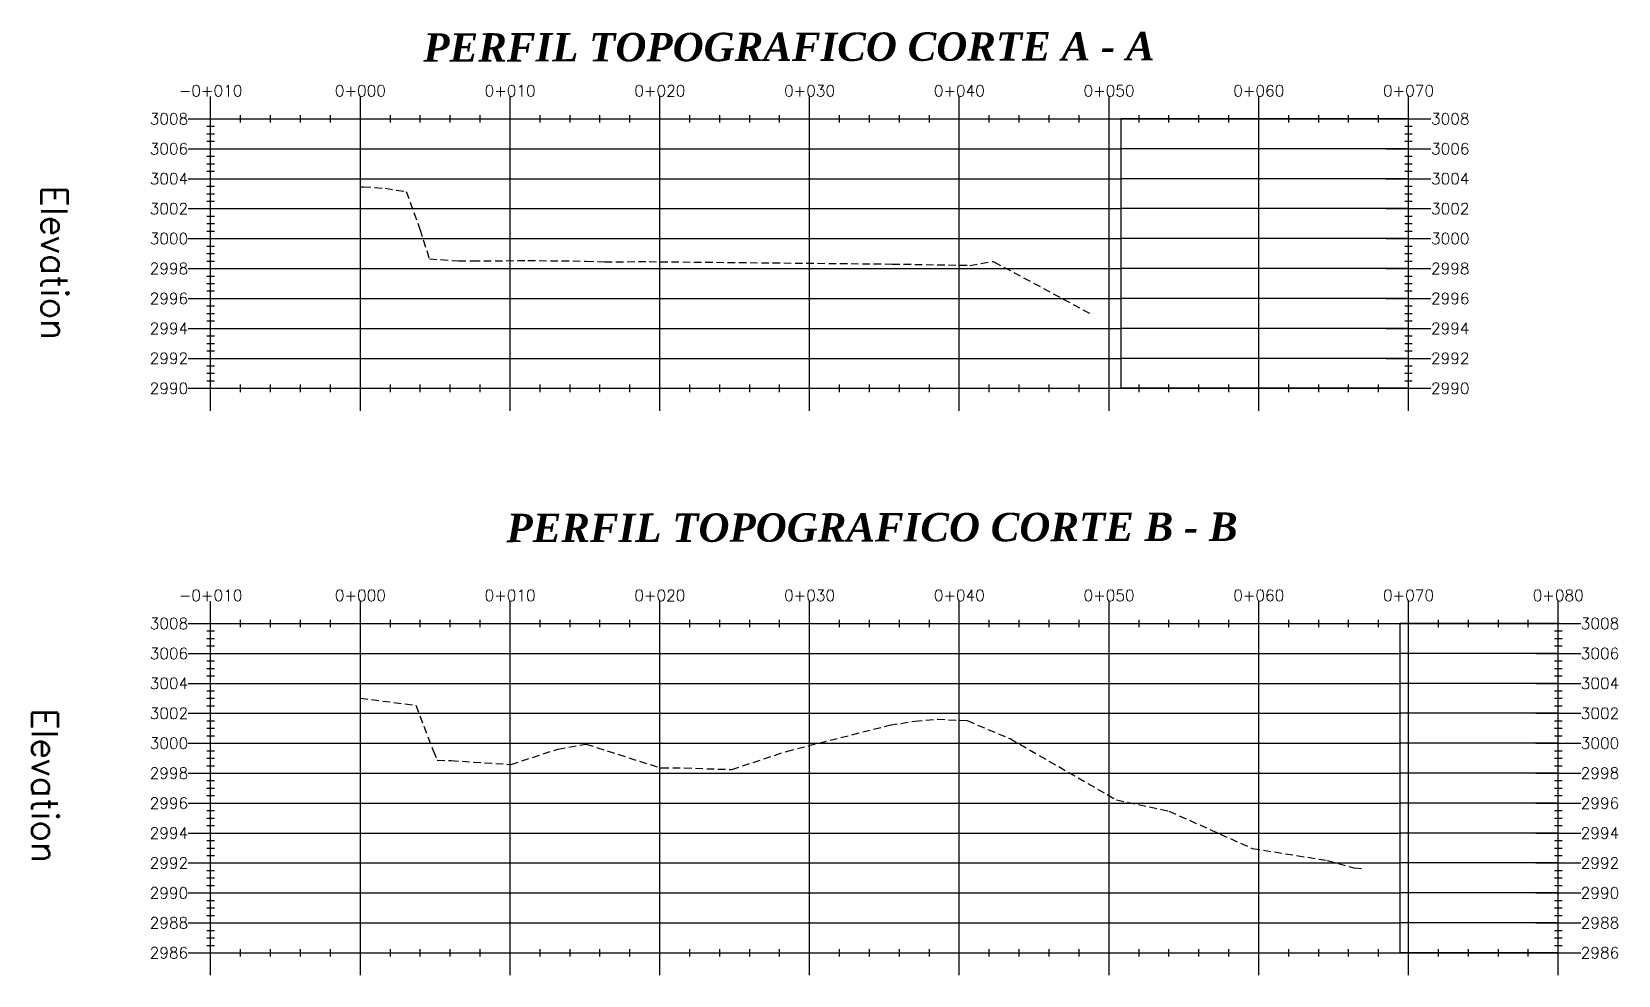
# Model space of a CAD drawing. Header units: metres. Extents: x 706106 to 709341, y 8490035 to 8490642.
# Drawn here: x 706326.9 to 706432.8, y 8490579.3 to 8490642.4 of the extents above; entities that cross this region are included whole.
import ezdxf

# ---------------------------------------------------------------- set-up
doc = ezdxf.new("R2010")
doc.units = ezdxf.units.M
doc.linetypes.add('DASHED', pattern=[0.75, 0.5, -0.25])
for name, color, linetype in [('C-PROP-BRNG', 92, 'Continuous'), ('C-ROAD-PROF', 1, 'DASHED'), ('C-ROAD-PROF-GRID-GEOM', 5, 'Continuous'), ('C-ROAD-PROF-GRID-MAJR', 8, 'Continuous'), ('C-ROAD-PROF-TEXT', 11, 'Continuous'), ('C-ROAD-PROF-TITL', 11, 'Continuous'), ('C-ROAD-PROF-TTLB', 5, 'Continuous')]:
    doc.layers.add(name, color=color, linetype=linetype)
doc.styles.add('MtXpl_Palatino_Linot', font='')
doc.styles.get("Standard").update_dxf_attribs({"font": 'simplex.shx'})
doc.styles.get('MtXpl_Palatino_Linot').set_extended_font_data('Palatino Linotype', italic=True, bold=True)

msp = doc.modelspace()

# ---------------------------------------------------------------- texts
at = {"layer": 'C-PROP-BRNG', "color": 42, "style": 'MtXpl_Palatino_Linot'}
for s, p in [('PERFIL TOPOGRAFICO CORTE A - A', (706353.0313, 8490640.3502)), ('PERFIL TOPOGRAFICO CORTE B - B', (706358.5796, 8490608.2551))]:
    msp.add_text(s, height=1.898438, rotation=0.105359, dxfattribs=at).set_placement(p)
at = {"layer": 'C-ROAD-PROF-TEXT', "color": 11, "linetype": 'Continuous', "lineweight": -3, "char_height": 0.75}
for s, insert, attachment_point in [('-0+010', (706338.8248, 8490638.0348), 8), ('0+000', (706348.8248, 8490638.0348), 8), ('0+010', (706358.8248, 8490638.0348), 8), ('0+020', (706368.8248, 8490638.0348), 8), ('0+030', (706378.8248, 8490638.0348), 8), ('0+040', (706388.8248, 8490638.0348), 8), ('0+050', (706398.8248, 8490638.0348), 8), ('0+060', (706408.8248, 8490638.0348), 8), ('0+070', (706418.8248, 8490638.0348), 8), ('3008', (706337.3248, 8490636.5348), 6), ('3008', (706420.3248, 8490636.5348), 4), ('3006', (706337.3248, 8490634.5348), 6), ('3006', (706420.3248, 8490634.5348), 4), ('3004', (706337.3248, 8490632.5348), 6), ('3004', (706420.3248, 8490632.5348), 4), ('3002', (706337.3248, 8490630.5348), 6), ('3002', (706420.3248, 8490630.5348), 4), ('3000', (706337.3248, 8490628.5348), 6), ('3000', (706420.3248, 8490628.5348), 4), ('2998', (706337.3248, 8490626.5348), 6), ('2998', (706420.3248, 8490626.5348), 4), ('2996', (706337.3248, 8490624.5348), 6), ('2996', (706420.3248, 8490624.5348), 4), ('2994', (706337.3248, 8490622.5348), 6), ('2994', (706420.3248, 8490622.5348), 4), ('2992', (706337.3248, 8490620.5348), 6), ('2992', (706420.3248, 8490620.5348), 4), ('2990', (706337.3248, 8490618.5348), 6), ('2990', (706420.3248, 8490618.5348), 4), ('-0+010', (706338.8248, 8490604.3248), 8), ('0+000', (706348.8248, 8490604.3248), 8), ('0+010', (706358.8248, 8490604.3248), 8), ('0+020', (706368.8248, 8490604.3248), 8), ('0+030', (706378.8248, 8490604.3248), 8), ('0+040', (706388.8248, 8490604.3248), 8), ('0+050', (706398.8248, 8490604.3248), 8), ('0+060', (706408.8248, 8490604.3248), 8), ('0+070', (706418.8248, 8490604.3248), 8), ('0+080', (706428.8248, 8490604.3248), 8), ('3008', (706337.3248, 8490602.8248), 6), ('3008', (706430.3248, 8490602.8248), 4), ('3006', (706337.3248, 8490600.8248), 6), ('3006', (706430.3248, 8490600.8248), 4), ('3004', (706337.3248, 8490598.8248), 6), ('3004', (706430.3248, 8490598.8248), 4), ('3002', (706337.3248, 8490596.8248), 6), ('3002', (706430.3248, 8490596.8248), 4), ('3000', (706337.3248, 8490594.8248), 6), ('3000', (706430.3248, 8490594.8248), 4), ('2998', (706337.3248, 8490592.8248), 6), ('2998', (706430.3248, 8490592.8248), 4), ('2996', (706337.3248, 8490590.8248), 6), ('2996', (706430.3248, 8490590.8248), 4), ('2994', (706337.3248, 8490588.8248), 6), ('2994', (706430.3248, 8490588.8248), 4), ('2992', (706337.3248, 8490586.8248), 6), ('2992', (706430.3248, 8490586.8248), 4), ('2990', (706337.3248, 8490584.8248), 6), ('2990', (706430.3248, 8490584.8248), 4), ('2988', (706337.3248, 8490582.8248), 6), ('2988', (706430.3248, 8490582.8248), 4), ('2986', (706337.3248, 8490580.8248), 6), ('2986', (706430.3248, 8490580.8248), 4)]:
    msp.add_mtext(s, dxfattribs=dict(at, insert=insert, attachment_point=attachment_point))
at = {"layer": 'C-ROAD-PROF-TITL', "color": 1, "linetype": 'Continuous', "lineweight": -3, "char_height": 1.75, "attachment_point": 8, "rotation": 270.000001}
for insert in [(706327.5092, 8490626.9037), (706326.8756, 8490591.9832)]:
    msp.add_mtext('Elevation', dxfattribs=dict(at, insert=insert))

# ---------------------------------------------------------------- linework, layer by layer
at = {"layer": 'C-ROAD-PROF', "color": 1, "linetype": 'DASHED', "lineweight": -3}
for p, q in [((706348.8248, 8490631.9955), (706349.0278, 8490632.0005)), ((706349.0278, 8490632.0005), (706350.482, 8490631.8919)), ((706350.482, 8490631.8919), (706351.8863, 8490631.6779)), ((706351.8863, 8490631.6779), (706352.7988, 8490629.1604)), ((706352.7988, 8490629.1604), (706353.4316, 8490627.1729)), ((706353.4316, 8490627.1729), (706355.3759, 8490627.0545)), ((706355.3759, 8490627.0545), (706356.3182, 8490627.0379)), ((706356.3182, 8490627.0379), (706360.0124, 8490627.073)), ((706360.0124, 8490627.073), (706363.9081, 8490627.0281)), ((706363.9081, 8490627.0281), (706365.1427, 8490626.9904)), ((706365.1427, 8490626.9904), (706368.1025, 8490626.9945)), ((706368.1025, 8490626.9945), (706384.3516, 8490626.8362)), ((706384.3516, 8490626.8362), (706389.5294, 8490626.7479)), ((706389.5294, 8490626.7479), (706391.0708, 8490627.0148)), ((706391.0708, 8490627.0148), (706391.1372, 8490626.9848)), ((706391.1372, 8490626.9848), (706397.7382, 8490623.4312)), ((706348.8248, 8490597.8346), (706352.5388, 8490597.3638)), ((706352.5388, 8490597.3638), (706353.6948, 8490594.3293)), ((706377.2834, 8490594.2818), (706384.1697, 8490596.0345)), ((706384.1697, 8490596.0345), (706385.8474, 8490596.3025)), ((706385.8474, 8490596.3025), (706385.8486, 8490596.3023)), ((706385.8486, 8490596.3023), (706387.3607, 8490596.4377)), ((706387.3607, 8490596.4377), (706389.3509, 8490596.3326)), ((706389.3509, 8490596.3326), (706392.2107, 8490595.1346)), ((706362.0081, 8490594.4323), (706363.8858, 8490594.7729)), ((706363.8858, 8490594.7729), (706368.8289, 8490593.1834)), ((706392.2107, 8490595.1346), (706399.324, 8490591.0354)), ((706353.6948, 8490594.3293), (706353.9549, 8490593.6876)), ((706353.9549, 8490593.6876), (706354.8706, 8490593.6688)), ((706354.8706, 8490593.6688), (706358.886, 8490593.4058)), ((706358.886, 8490593.4058), (706362.0081, 8490594.4323)), ((706373.6294, 8490593.0746), (706377.2834, 8490594.2818)), ((706368.8289, 8490593.1834), (706368.9333, 8490593.1851)), ((706368.9333, 8490593.1851), (706370.4521, 8490593.1715)), ((706370.4521, 8490593.1715), (706373.6294, 8490593.0746)), ((706399.324, 8490591.0354), (706402.823, 8490590.2921)), ((706402.823, 8490590.2921), (706408.3878, 8490587.7973)), ((706408.3878, 8490587.7973), (706413.3958, 8490586.9951)), ((706413.3958, 8490586.9951), (706415.1748, 8490586.4997)), ((706415.1748, 8490586.4997), (706415.7198, 8490586.4565))]:
    msp.add_line(p, q, dxfattribs=at)
at = {"layer": 'C-ROAD-PROF-GRID-GEOM', "color": 5, "linetype": 'Continuous', "lineweight": -3}
for p, q in [((706348.8248, 8490618.5348), (706348.8248, 8490636.5348)), ((706399.6228, 8490618.5348), (706399.6228, 8490636.5348)), ((706348.8248, 8490580.8248), (706348.8248, 8490602.8248)), ((706418.273, 8490580.8248), (706418.273, 8490602.8248))]:
    msp.add_line(p, q, dxfattribs=at)
at = {"layer": 'C-ROAD-PROF-GRID-MAJR', "color": 8, "linetype": 'Continuous', "lineweight": -3}
for p, q in [((706338.8248, 8490636.5348), (706348.8248, 8490636.5348)), ((706338.8248, 8490618.5348), (706338.8248, 8490636.5348)), ((706348.8248, 8490636.5348), (706399.6228, 8490636.5348)), ((706348.8248, 8490618.5348), (706348.8248, 8490636.5348)), ((706358.8248, 8490618.5348), (706358.8248, 8490636.5348)), ((706368.8248, 8490618.5348), (706368.8248, 8490636.5348)), ((706378.8248, 8490618.5348), (706378.8248, 8490636.5348)), ((706388.8248, 8490618.5348), (706388.8248, 8490636.5348)), ((706398.8248, 8490618.5348), (706398.8248, 8490636.5348)), ((706418.8248, 8490636.5348), (706399.6228, 8490636.5348)), ((706408.8248, 8490618.5348), (706408.8248, 8490636.5348)), ((706418.8248, 8490618.5348), (706418.8248, 8490636.5348)), ((706338.8248, 8490634.5348), (706348.8248, 8490634.5348)), ((706348.8248, 8490634.5348), (706399.6228, 8490634.5348)), ((706418.8248, 8490634.5348), (706399.6228, 8490634.5348)), ((706338.8248, 8490632.5348), (706348.8248, 8490632.5348)), ((706348.8248, 8490632.5348), (706399.6228, 8490632.5348)), ((706418.8248, 8490632.5348), (706399.6228, 8490632.5348)), ((706338.8248, 8490630.5348), (706348.8248, 8490630.5348)), ((706348.8248, 8490630.5348), (706399.6228, 8490630.5348)), ((706418.8248, 8490630.5348), (706399.6228, 8490630.5348)), ((706338.8248, 8490628.5348), (706348.8248, 8490628.5348)), ((706348.8248, 8490628.5348), (706399.6228, 8490628.5348)), ((706418.8248, 8490628.5348), (706399.6228, 8490628.5348)), ((706338.8248, 8490626.5348), (706348.8248, 8490626.5348)), ((706348.8248, 8490626.5348), (706399.6228, 8490626.5348)), ((706418.8248, 8490626.5348), (706399.6228, 8490626.5348)), ((706338.8248, 8490624.5348), (706348.8248, 8490624.5348)), ((706348.8248, 8490624.5348), (706399.6228, 8490624.5348)), ((706418.8248, 8490624.5348), (706399.6228, 8490624.5348)), ((706338.8248, 8490622.5348), (706348.8248, 8490622.5348)), ((706348.8248, 8490622.5348), (706399.6228, 8490622.5348)), ((706418.8248, 8490622.5348), (706399.6228, 8490622.5348)), ((706338.8248, 8490620.5348), (706348.8248, 8490620.5348)), ((706348.8248, 8490620.5348), (706399.6228, 8490620.5348)), ((706418.8248, 8490620.5348), (706399.6228, 8490620.5348)), ((706338.8248, 8490618.5348), (706348.8248, 8490618.5348)), ((706348.8248, 8490618.5348), (706399.6228, 8490618.5348)), ((706418.8248, 8490618.5348), (706399.6228, 8490618.5348)), ((706338.8248, 8490602.8248), (706348.8248, 8490602.8248)), ((706338.8248, 8490580.8248), (706338.8248, 8490602.8248)), ((706348.8248, 8490602.8248), (706418.273, 8490602.8248)), ((706348.8248, 8490580.8248), (706348.8248, 8490602.8248)), ((706358.8248, 8490580.8248), (706358.8248, 8490602.8248)), ((706368.8248, 8490580.8248), (706368.8248, 8490602.8248)), ((706378.8248, 8490580.8248), (706378.8248, 8490602.8248)), ((706388.8248, 8490580.8248), (706388.8248, 8490602.8248)), ((706398.8248, 8490580.8248), (706398.8248, 8490602.8248)), ((706408.8248, 8490580.8248), (706408.8248, 8490602.8248)), ((706428.8248, 8490602.8248), (706418.273, 8490602.8248)), ((706418.8248, 8490580.8248), (706418.8248, 8490602.8248)), ((706428.8248, 8490580.8248), (706428.8248, 8490602.8248)), ((706338.8248, 8490600.8248), (706348.8248, 8490600.8248)), ((706348.8248, 8490600.8248), (706418.273, 8490600.8248)), ((706428.8248, 8490600.8248), (706418.273, 8490600.8248)), ((706338.8248, 8490598.8248), (706348.8248, 8490598.8248)), ((706348.8248, 8490598.8248), (706418.273, 8490598.8248)), ((706428.8248, 8490598.8248), (706418.273, 8490598.8248)), ((706338.8248, 8490596.8248), (706348.8248, 8490596.8248)), ((706348.8248, 8490596.8248), (706418.273, 8490596.8248)), ((706428.8248, 8490596.8248), (706418.273, 8490596.8248)), ((706338.8248, 8490594.8248), (706348.8248, 8490594.8248)), ((706348.8248, 8490594.8248), (706418.273, 8490594.8248)), ((706428.8248, 8490594.8248), (706418.273, 8490594.8248)), ((706338.8248, 8490592.8248), (706348.8248, 8490592.8248)), ((706348.8248, 8490592.8248), (706418.273, 8490592.8248)), ((706428.8248, 8490592.8248), (706418.273, 8490592.8248)), ((706338.8248, 8490590.8248), (706348.8248, 8490590.8248)), ((706348.8248, 8490590.8248), (706418.273, 8490590.8248)), ((706428.8248, 8490590.8248), (706418.273, 8490590.8248)), ((706338.8248, 8490588.8248), (706348.8248, 8490588.8248)), ((706348.8248, 8490588.8248), (706418.273, 8490588.8248)), ((706428.8248, 8490588.8248), (706418.273, 8490588.8248)), ((706338.8248, 8490586.8248), (706348.8248, 8490586.8248)), ((706348.8248, 8490586.8248), (706418.273, 8490586.8248)), ((706428.8248, 8490586.8248), (706418.273, 8490586.8248)), ((706338.8248, 8490584.8248), (706348.8248, 8490584.8248)), ((706348.8248, 8490584.8248), (706418.273, 8490584.8248)), ((706428.8248, 8490584.8248), (706418.273, 8490584.8248)), ((706338.8248, 8490582.8248), (706348.8248, 8490582.8248)), ((706348.8248, 8490582.8248), (706418.273, 8490582.8248)), ((706428.8248, 8490582.8248), (706418.273, 8490582.8248)), ((706338.8248, 8490580.8248), (706348.8248, 8490580.8248)), ((706348.8248, 8490580.8248), (706418.273, 8490580.8248)), ((706428.8248, 8490580.8248), (706418.273, 8490580.8248))]:
    msp.add_line(p, q, dxfattribs=at)
at = {"layer": 'C-ROAD-PROF-TEXT', "color": 11, "linetype": 'Continuous', "lineweight": -3}
for p, q in [((706338.8248, 8490635.0348), (706338.8248, 8490638.0348)), ((706348.8248, 8490635.0348), (706348.8248, 8490638.0348)), ((706358.8248, 8490635.0348), (706358.8248, 8490638.0348)), ((706368.8248, 8490635.0348), (706368.8248, 8490638.0348)), ((706378.8248, 8490635.0348), (706378.8248, 8490638.0348)), ((706388.8248, 8490635.0348), (706388.8248, 8490638.0348)), ((706398.8248, 8490635.0348), (706398.8248, 8490638.0348)), ((706408.8248, 8490635.0348), (706408.8248, 8490638.0348)), ((706418.8248, 8490635.0348), (706418.8248, 8490638.0348)), ((706337.3248, 8490636.5348), (706340.3248, 8490636.5348)), ((706338.5748, 8490636.0348), (706339.0748, 8490636.0348)), ((706340.8248, 8490636.2848), (706340.8248, 8490636.7848)), ((706342.8248, 8490636.2848), (706342.8248, 8490636.7848)), ((706344.8248, 8490636.2848), (706344.8248, 8490636.7848)), ((706346.8248, 8490636.2848), (706346.8248, 8490636.7848)), ((706350.8248, 8490636.2848), (706350.8248, 8490636.7848)), ((706352.8248, 8490636.2848), (706352.8248, 8490636.7848)), ((706354.8248, 8490636.2848), (706354.8248, 8490636.7848)), ((706356.8248, 8490636.2848), (706356.8248, 8490636.7848)), ((706360.8248, 8490636.2848), (706360.8248, 8490636.7848)), ((706362.8248, 8490636.2848), (706362.8248, 8490636.7848)), ((706364.8248, 8490636.2848), (706364.8248, 8490636.7848)), ((706366.8248, 8490636.2848), (706366.8248, 8490636.7848)), ((706370.8248, 8490636.2848), (706370.8248, 8490636.7848)), ((706372.8248, 8490636.2848), (706372.8248, 8490636.7848)), ((706374.8248, 8490636.2848), (706374.8248, 8490636.7848)), ((706376.8248, 8490636.2848), (706376.8248, 8490636.7848)), ((706380.8248, 8490636.2848), (706380.8248, 8490636.7848)), ((706382.8248, 8490636.2848), (706382.8248, 8490636.7848)), ((706384.8248, 8490636.2848), (706384.8248, 8490636.7848)), ((706386.8248, 8490636.2848), (706386.8248, 8490636.7848)), ((706390.8248, 8490636.2848), (706390.8248, 8490636.7848)), ((706392.8248, 8490636.2848), (706392.8248, 8490636.7848)), ((706394.8248, 8490636.2848), (706394.8248, 8490636.7848)), ((706396.8248, 8490636.2848), (706396.8248, 8490636.7848)), ((706400.8248, 8490636.2848), (706400.8248, 8490636.7848)), ((706402.8248, 8490636.2848), (706402.8248, 8490636.7848)), ((706404.8248, 8490636.2848), (706404.8248, 8490636.7848)), ((706406.8248, 8490636.2848), (706406.8248, 8490636.7848)), ((706410.8248, 8490636.2848), (706410.8248, 8490636.7848)), ((706412.8248, 8490636.2848), (706412.8248, 8490636.7848)), ((706414.8248, 8490636.2848), (706414.8248, 8490636.7848)), ((706416.8248, 8490636.2848), (706416.8248, 8490636.7848)), ((706417.3248, 8490636.5348), (706420.3248, 8490636.5348)), ((706418.5748, 8490636.0348), (706419.0748, 8490636.0348)), ((706338.5748, 8490635.5348), (706339.0748, 8490635.5348)), ((706338.5748, 8490635.0348), (706339.0748, 8490635.0348)), ((706418.5748, 8490635.5348), (706419.0748, 8490635.5348)), ((706418.5748, 8490635.0348), (706419.0748, 8490635.0348)), ((706337.3248, 8490634.5348), (706340.3248, 8490634.5348)), ((706338.5748, 8490634.0348), (706339.0748, 8490634.0348)), ((706417.3248, 8490634.5348), (706420.3248, 8490634.5348)), ((706418.5748, 8490634.0348), (706419.0748, 8490634.0348)), ((706338.5748, 8490633.5348), (706339.0748, 8490633.5348)), ((706338.5748, 8490633.0348), (706339.0748, 8490633.0348)), ((706418.5748, 8490633.5348), (706419.0748, 8490633.5348)), ((706418.5748, 8490633.0348), (706419.0748, 8490633.0348)), ((706337.3248, 8490632.5348), (706340.3248, 8490632.5348)), ((706338.5748, 8490632.0348), (706339.0748, 8490632.0348)), ((706417.3248, 8490632.5348), (706420.3248, 8490632.5348)), ((706418.5748, 8490632.0348), (706419.0748, 8490632.0348)), ((706338.5748, 8490631.5348), (706339.0748, 8490631.5348)), ((706338.5748, 8490631.0348), (706339.0748, 8490631.0348)), ((706418.5748, 8490631.5348), (706419.0748, 8490631.5348)), ((706418.5748, 8490631.0348), (706419.0748, 8490631.0348)), ((706337.3248, 8490630.5348), (706340.3248, 8490630.5348)), ((706338.5748, 8490630.0348), (706339.0748, 8490630.0348)), ((706417.3248, 8490630.5348), (706420.3248, 8490630.5348)), ((706418.5748, 8490630.0348), (706419.0748, 8490630.0348)), ((706337.3248, 8490628.5348), (706340.3248, 8490628.5348)), ((706338.5748, 8490629.5348), (706339.0748, 8490629.5348)), ((706338.5748, 8490629.0348), (706339.0748, 8490629.0348)), ((706417.3248, 8490628.5348), (706420.3248, 8490628.5348)), ((706418.5748, 8490629.5348), (706419.0748, 8490629.5348)), ((706418.5748, 8490629.0348), (706419.0748, 8490629.0348)), ((706338.5748, 8490628.0348), (706339.0748, 8490628.0348)), ((706338.5748, 8490627.5348), (706339.0748, 8490627.5348)), ((706418.5748, 8490628.0348), (706419.0748, 8490628.0348)), ((706418.5748, 8490627.5348), (706419.0748, 8490627.5348)), ((706337.3248, 8490626.5348), (706340.3248, 8490626.5348)), ((706338.5748, 8490627.0348), (706339.0748, 8490627.0348)), ((706417.3248, 8490626.5348), (706420.3248, 8490626.5348)), ((706418.5748, 8490627.0348), (706419.0748, 8490627.0348)), ((706338.5748, 8490626.0348), (706339.0748, 8490626.0348)), ((706338.5748, 8490625.5348), (706339.0748, 8490625.5348)), ((706418.5748, 8490626.0348), (706419.0748, 8490626.0348)), ((706418.5748, 8490625.5348), (706419.0748, 8490625.5348)), ((706337.3248, 8490624.5348), (706340.3248, 8490624.5348)), ((706338.5748, 8490625.0348), (706339.0748, 8490625.0348)), ((706417.3248, 8490624.5348), (706420.3248, 8490624.5348)), ((706418.5748, 8490625.0348), (706419.0748, 8490625.0348)), ((706338.5748, 8490624.0348), (706339.0748, 8490624.0348)), ((706338.5748, 8490623.5348), (706339.0748, 8490623.5348)), ((706418.5748, 8490624.0348), (706419.0748, 8490624.0348)), ((706418.5748, 8490623.5348), (706419.0748, 8490623.5348)), ((706337.3248, 8490622.5348), (706340.3248, 8490622.5348)), ((706338.5748, 8490623.0348), (706339.0748, 8490623.0348)), ((706417.3248, 8490622.5348), (706420.3248, 8490622.5348)), ((706418.5748, 8490623.0348), (706419.0748, 8490623.0348)), ((706338.5748, 8490622.0348), (706339.0748, 8490622.0348)), ((706338.5748, 8490621.5348), (706339.0748, 8490621.5348)), ((706418.5748, 8490622.0348), (706419.0748, 8490622.0348)), ((706418.5748, 8490621.5348), (706419.0748, 8490621.5348)), ((706337.3248, 8490620.5348), (706340.3248, 8490620.5348)), ((706338.5748, 8490621.0348), (706339.0748, 8490621.0348)), ((706338.5748, 8490620.0348), (706339.0748, 8490620.0348)), ((706338.8248, 8490617.0348), (706338.8248, 8490620.0348)), ((706348.8248, 8490617.0348), (706348.8248, 8490620.0348)), ((706358.8248, 8490617.0348), (706358.8248, 8490620.0348)), ((706368.8248, 8490617.0348), (706368.8248, 8490620.0348)), ((706378.8248, 8490617.0348), (706378.8248, 8490620.0348)), ((706388.8248, 8490617.0348), (706388.8248, 8490620.0348)), ((706398.8248, 8490617.0348), (706398.8248, 8490620.0348)), ((706408.8248, 8490617.0348), (706408.8248, 8490620.0348)), ((706417.3248, 8490620.5348), (706420.3248, 8490620.5348)), ((706418.5748, 8490621.0348), (706419.0748, 8490621.0348)), ((706418.5748, 8490620.0348), (706419.0748, 8490620.0348)), ((706418.8248, 8490617.0348), (706418.8248, 8490620.0348)), ((706338.5748, 8490619.5348), (706339.0748, 8490619.5348)), ((706338.5748, 8490619.0348), (706339.0748, 8490619.0348)), ((706418.5748, 8490619.5348), (706419.0748, 8490619.5348)), ((706418.5748, 8490619.0348), (706419.0748, 8490619.0348)), ((706337.3248, 8490618.5348), (706340.3248, 8490618.5348)), ((706340.8248, 8490618.2848), (706340.8248, 8490618.7848)), ((706342.8248, 8490618.2848), (706342.8248, 8490618.7848)), ((706344.8248, 8490618.2848), (706344.8248, 8490618.7848)), ((706346.8248, 8490618.2848), (706346.8248, 8490618.7848)), ((706350.8248, 8490618.2848), (706350.8248, 8490618.7848)), ((706352.8248, 8490618.2848), (706352.8248, 8490618.7848)), ((706354.8248, 8490618.2848), (706354.8248, 8490618.7848)), ((706356.8248, 8490618.2848), (706356.8248, 8490618.7848)), ((706360.8248, 8490618.2848), (706360.8248, 8490618.7848)), ((706362.8248, 8490618.2848), (706362.8248, 8490618.7848)), ((706364.8248, 8490618.2848), (706364.8248, 8490618.7848)), ((706366.8248, 8490618.2848), (706366.8248, 8490618.7848)), ((706370.8248, 8490618.2848), (706370.8248, 8490618.7848)), ((706372.8248, 8490618.2848), (706372.8248, 8490618.7848)), ((706374.8248, 8490618.2848), (706374.8248, 8490618.7848)), ((706376.8248, 8490618.2848), (706376.8248, 8490618.7848)), ((706380.8248, 8490618.2848), (706380.8248, 8490618.7848)), ((706382.8248, 8490618.2848), (706382.8248, 8490618.7848)), ((706384.8248, 8490618.2848), (706384.8248, 8490618.7848)), ((706386.8248, 8490618.2848), (706386.8248, 8490618.7848)), ((706390.8248, 8490618.2848), (706390.8248, 8490618.7848)), ((706392.8248, 8490618.2848), (706392.8248, 8490618.7848)), ((706394.8248, 8490618.2848), (706394.8248, 8490618.7848)), ((706396.8248, 8490618.2848), (706396.8248, 8490618.7848)), ((706400.8248, 8490618.2848), (706400.8248, 8490618.7848)), ((706402.8248, 8490618.2848), (706402.8248, 8490618.7848)), ((706404.8248, 8490618.2848), (706404.8248, 8490618.7848)), ((706406.8248, 8490618.2848), (706406.8248, 8490618.7848)), ((706410.8248, 8490618.2848), (706410.8248, 8490618.7848)), ((706412.8248, 8490618.2848), (706412.8248, 8490618.7848)), ((706414.8248, 8490618.2848), (706414.8248, 8490618.7848)), ((706416.8248, 8490618.2848), (706416.8248, 8490618.7848)), ((706417.3248, 8490618.5348), (706420.3248, 8490618.5348)), ((706338.8248, 8490601.3248), (706338.8248, 8490604.3248)), ((706348.8248, 8490601.3248), (706348.8248, 8490604.3248)), ((706358.8248, 8490601.3248), (706358.8248, 8490604.3248)), ((706368.8248, 8490601.3248), (706368.8248, 8490604.3248)), ((706378.8248, 8490601.3248), (706378.8248, 8490604.3248)), ((706388.8248, 8490601.3248), (706388.8248, 8490604.3248)), ((706398.8248, 8490601.3248), (706398.8248, 8490604.3248)), ((706408.8248, 8490601.3248), (706408.8248, 8490604.3248)), ((706418.8248, 8490601.3248), (706418.8248, 8490604.3248)), ((706428.8248, 8490601.3248), (706428.8248, 8490604.3248)), ((706337.3248, 8490602.8248), (706340.3248, 8490602.8248)), ((706338.5748, 8490602.3248), (706339.0748, 8490602.3248)), ((706340.8248, 8490602.5748), (706340.8248, 8490603.0748)), ((706342.8248, 8490602.5748), (706342.8248, 8490603.0748)), ((706344.8248, 8490602.5748), (706344.8248, 8490603.0748)), ((706346.8248, 8490602.5748), (706346.8248, 8490603.0748)), ((706350.8248, 8490602.5748), (706350.8248, 8490603.0748)), ((706352.8248, 8490602.5748), (706352.8248, 8490603.0748)), ((706354.8248, 8490602.5748), (706354.8248, 8490603.0748)), ((706356.8248, 8490602.5748), (706356.8248, 8490603.0748)), ((706360.8248, 8490602.5748), (706360.8248, 8490603.0748)), ((706362.8248, 8490602.5748), (706362.8248, 8490603.0748)), ((706364.8248, 8490602.5748), (706364.8248, 8490603.0748)), ((706366.8248, 8490602.5748), (706366.8248, 8490603.0748)), ((706370.8248, 8490602.5748), (706370.8248, 8490603.0748)), ((706372.8248, 8490602.5748), (706372.8248, 8490603.0748)), ((706374.8248, 8490602.5748), (706374.8248, 8490603.0748)), ((706376.8248, 8490602.5748), (706376.8248, 8490603.0748)), ((706380.8248, 8490602.5748), (706380.8248, 8490603.0748)), ((706382.8248, 8490602.5748), (706382.8248, 8490603.0748)), ((706384.8248, 8490602.5748), (706384.8248, 8490603.0748)), ((706386.8248, 8490602.5748), (706386.8248, 8490603.0748)), ((706390.8248, 8490602.5748), (706390.8248, 8490603.0748)), ((706392.8248, 8490602.5748), (706392.8248, 8490603.0748)), ((706394.8248, 8490602.5748), (706394.8248, 8490603.0748)), ((706396.8248, 8490602.5748), (706396.8248, 8490603.0748)), ((706400.8248, 8490602.5748), (706400.8248, 8490603.0748)), ((706402.8248, 8490602.5748), (706402.8248, 8490603.0748)), ((706404.8248, 8490602.5748), (706404.8248, 8490603.0748)), ((706406.8248, 8490602.5748), (706406.8248, 8490603.0748)), ((706410.8248, 8490602.5748), (706410.8248, 8490603.0748)), ((706412.8248, 8490602.5748), (706412.8248, 8490603.0748)), ((706414.8248, 8490602.5748), (706414.8248, 8490603.0748)), ((706416.8248, 8490602.5748), (706416.8248, 8490603.0748)), ((706420.8248, 8490602.5748), (706420.8248, 8490603.0748)), ((706422.8248, 8490602.5748), (706422.8248, 8490603.0748)), ((706424.8248, 8490602.5748), (706424.8248, 8490603.0748)), ((706426.8248, 8490602.5748), (706426.8248, 8490603.0748)), ((706427.3248, 8490602.8248), (706430.3248, 8490602.8248)), ((706428.5748, 8490602.3248), (706429.0748, 8490602.3248)), ((706338.5748, 8490601.8248), (706339.0748, 8490601.8248)), ((706338.5748, 8490601.3248), (706339.0748, 8490601.3248)), ((706428.5748, 8490601.8248), (706429.0748, 8490601.8248)), ((706428.5748, 8490601.3248), (706429.0748, 8490601.3248)), ((706337.3248, 8490600.8248), (706340.3248, 8490600.8248)), ((706338.5748, 8490600.3248), (706339.0748, 8490600.3248)), ((706427.3248, 8490600.8248), (706430.3248, 8490600.8248)), ((706428.5748, 8490600.3248), (706429.0748, 8490600.3248)), ((706338.5748, 8490599.8248), (706339.0748, 8490599.8248)), ((706338.5748, 8490599.3248), (706339.0748, 8490599.3248)), ((706428.5748, 8490599.8248), (706429.0748, 8490599.8248)), ((706428.5748, 8490599.3248), (706429.0748, 8490599.3248)), ((706337.3248, 8490598.8248), (706340.3248, 8490598.8248)), ((706338.5748, 8490598.3248), (706339.0748, 8490598.3248)), ((706338.5748, 8490597.8248), (706339.0748, 8490597.8248)), ((706427.3248, 8490598.8248), (706430.3248, 8490598.8248)), ((706428.5748, 8490598.3248), (706429.0748, 8490598.3248)), ((706428.5748, 8490597.8248), (706429.0748, 8490597.8248)), ((706337.3248, 8490596.8248), (706340.3248, 8490596.8248)), ((706338.5748, 8490597.3248), (706339.0748, 8490597.3248)), ((706427.3248, 8490596.8248), (706430.3248, 8490596.8248)), ((706428.5748, 8490597.3248), (706429.0748, 8490597.3248)), ((706338.5748, 8490596.3248), (706339.0748, 8490596.3248)), ((706338.5748, 8490595.8248), (706339.0748, 8490595.8248)), ((706428.5748, 8490596.3248), (706429.0748, 8490596.3248)), ((706428.5748, 8490595.8248), (706429.0748, 8490595.8248)), ((706337.3248, 8490594.8248), (706340.3248, 8490594.8248)), ((706338.5748, 8490595.3248), (706339.0748, 8490595.3248)), ((706427.3248, 8490594.8248), (706430.3248, 8490594.8248)), ((706428.5748, 8490595.3248), (706429.0748, 8490595.3248)), ((706338.5748, 8490594.3248), (706339.0748, 8490594.3248)), ((706338.5748, 8490593.8248), (706339.0748, 8490593.8248)), ((706428.5748, 8490594.3248), (706429.0748, 8490594.3248)), ((706428.5748, 8490593.8248), (706429.0748, 8490593.8248)), ((706337.3248, 8490592.8248), (706340.3248, 8490592.8248)), ((706338.5748, 8490593.3248), (706339.0748, 8490593.3248)), ((706427.3248, 8490592.8248), (706430.3248, 8490592.8248)), ((706428.5748, 8490593.3248), (706429.0748, 8490593.3248)), ((706338.5748, 8490592.3248), (706339.0748, 8490592.3248)), ((706338.5748, 8490591.8248), (706339.0748, 8490591.8248)), ((706428.5748, 8490592.3248), (706429.0748, 8490592.3248)), ((706428.5748, 8490591.8248), (706429.0748, 8490591.8248)), ((706337.3248, 8490590.8248), (706340.3248, 8490590.8248)), ((706338.5748, 8490591.3248), (706339.0748, 8490591.3248)), ((706427.3248, 8490590.8248), (706430.3248, 8490590.8248)), ((706428.5748, 8490591.3248), (706429.0748, 8490591.3248)), ((706338.5748, 8490590.3248), (706339.0748, 8490590.3248)), ((706338.5748, 8490589.8248), (706339.0748, 8490589.8248)), ((706338.5748, 8490589.3248), (706339.0748, 8490589.3248)), ((706428.5748, 8490590.3248), (706429.0748, 8490590.3248)), ((706428.5748, 8490589.8248), (706429.0748, 8490589.8248)), ((706428.5748, 8490589.3248), (706429.0748, 8490589.3248)), ((706337.3248, 8490588.8248), (706340.3248, 8490588.8248)), ((706338.5748, 8490588.3248), (706339.0748, 8490588.3248)), ((706427.3248, 8490588.8248), (706430.3248, 8490588.8248)), ((706428.5748, 8490588.3248), (706429.0748, 8490588.3248)), ((706338.5748, 8490587.8248), (706339.0748, 8490587.8248)), ((706338.5748, 8490587.3248), (706339.0748, 8490587.3248)), ((706428.5748, 8490587.8248), (706429.0748, 8490587.8248)), ((706428.5748, 8490587.3248), (706429.0748, 8490587.3248)), ((706337.3248, 8490586.8248), (706340.3248, 8490586.8248)), ((706338.5748, 8490586.3248), (706339.0748, 8490586.3248)), ((706427.3248, 8490586.8248), (706430.3248, 8490586.8248)), ((706428.5748, 8490586.3248), (706429.0748, 8490586.3248)), ((706338.5748, 8490585.8248), (706339.0748, 8490585.8248)), ((706338.5748, 8490585.3248), (706339.0748, 8490585.3248)), ((706428.5748, 8490585.8248), (706429.0748, 8490585.8248)), ((706428.5748, 8490585.3248), (706429.0748, 8490585.3248)), ((706337.3248, 8490584.8248), (706340.3248, 8490584.8248)), ((706338.5748, 8490584.3248), (706339.0748, 8490584.3248)), ((706427.3248, 8490584.8248), (706430.3248, 8490584.8248)), ((706428.5748, 8490584.3248), (706429.0748, 8490584.3248)), ((706338.5748, 8490583.8248), (706339.0748, 8490583.8248)), ((706338.5748, 8490583.3248), (706339.0748, 8490583.3248)), ((706428.5748, 8490583.8248), (706429.0748, 8490583.8248)), ((706428.5748, 8490583.3248), (706429.0748, 8490583.3248)), ((706337.3248, 8490582.8248), (706340.3248, 8490582.8248)), ((706338.5748, 8490582.3248), (706339.0748, 8490582.3248)), ((706338.8248, 8490579.3248), (706338.8248, 8490582.3248)), ((706348.8248, 8490579.3248), (706348.8248, 8490582.3248)), ((706358.8248, 8490579.3248), (706358.8248, 8490582.3248)), ((706368.8248, 8490579.3248), (706368.8248, 8490582.3248)), ((706378.8248, 8490579.3248), (706378.8248, 8490582.3248)), ((706388.8248, 8490579.3248), (706388.8248, 8490582.3248)), ((706398.8248, 8490579.3248), (706398.8248, 8490582.3248)), ((706408.8248, 8490579.3248), (706408.8248, 8490582.3248)), ((706418.8248, 8490579.3248), (706418.8248, 8490582.3248)), ((706427.3248, 8490582.8248), (706430.3248, 8490582.8248)), ((706428.5748, 8490582.3248), (706429.0748, 8490582.3248)), ((706428.8248, 8490579.3248), (706428.8248, 8490582.3248)), ((706338.5748, 8490581.8248), (706339.0748, 8490581.8248)), ((706338.5748, 8490581.3248), (706339.0748, 8490581.3248)), ((706340.8248, 8490580.5748), (706340.8248, 8490581.0748)), ((706342.8248, 8490580.5748), (706342.8248, 8490581.0748)), ((706344.8248, 8490580.5748), (706344.8248, 8490581.0748)), ((706346.8248, 8490580.5748), (706346.8248, 8490581.0748)), ((706350.8248, 8490580.5748), (706350.8248, 8490581.0748)), ((706352.8248, 8490580.5748), (706352.8248, 8490581.0748)), ((706354.8248, 8490580.5748), (706354.8248, 8490581.0748)), ((706356.8248, 8490580.5748), (706356.8248, 8490581.0748)), ((706360.8248, 8490580.5748), (706360.8248, 8490581.0748)), ((706362.8248, 8490580.5748), (706362.8248, 8490581.0748)), ((706364.8248, 8490580.5748), (706364.8248, 8490581.0748)), ((706366.8248, 8490580.5748), (706366.8248, 8490581.0748)), ((706370.8248, 8490580.5748), (706370.8248, 8490581.0748)), ((706372.8248, 8490580.5748), (706372.8248, 8490581.0748)), ((706374.8248, 8490580.5748), (706374.8248, 8490581.0748)), ((706376.8248, 8490580.5748), (706376.8248, 8490581.0748)), ((706380.8248, 8490580.5748), (706380.8248, 8490581.0748)), ((706382.8248, 8490580.5748), (706382.8248, 8490581.0748)), ((706384.8248, 8490580.5748), (706384.8248, 8490581.0748)), ((706386.8248, 8490580.5748), (706386.8248, 8490581.0748)), ((706390.8248, 8490580.5748), (706390.8248, 8490581.0748)), ((706392.8248, 8490580.5748), (706392.8248, 8490581.0748)), ((706394.8248, 8490580.5748), (706394.8248, 8490581.0748)), ((706396.8248, 8490580.5748), (706396.8248, 8490581.0748)), ((706400.8248, 8490580.5748), (706400.8248, 8490581.0748)), ((706402.8248, 8490580.5748), (706402.8248, 8490581.0748)), ((706404.8248, 8490580.5748), (706404.8248, 8490581.0748)), ((706406.8248, 8490580.5748), (706406.8248, 8490581.0748)), ((706410.8248, 8490580.5748), (706410.8248, 8490581.0748)), ((706412.8248, 8490580.5748), (706412.8248, 8490581.0748)), ((706414.8248, 8490580.5748), (706414.8248, 8490581.0748)), ((706416.8248, 8490580.5748), (706416.8248, 8490581.0748)), ((706420.8248, 8490580.5748), (706420.8248, 8490581.0748)), ((706422.8248, 8490580.5748), (706422.8248, 8490581.0748)), ((706424.8248, 8490580.5748), (706424.8248, 8490581.0748)), ((706426.8248, 8490580.5748), (706426.8248, 8490581.0748)), ((706428.5748, 8490581.8248), (706429.0748, 8490581.8248)), ((706428.5748, 8490581.3248), (706429.0748, 8490581.3248)), ((706337.3248, 8490580.8248), (706340.3248, 8490580.8248)), ((706427.3248, 8490580.8248), (706430.3248, 8490580.8248))]:
    msp.add_line(p, q, dxfattribs=at)
at = {"layer": 'C-ROAD-PROF-TTLB', "color": 5, "linetype": 'Continuous', "lineweight": -3}
for p, q in [((706338.8248, 8490618.5348), (706338.8248, 8490636.5348)), ((706338.8248, 8490636.5348), (706418.8248, 8490636.5348)), ((706418.8248, 8490618.5348), (706418.8248, 8490636.5348)), ((706338.8248, 8490618.5348), (706418.8248, 8490618.5348)), ((706338.8248, 8490580.8248), (706338.8248, 8490602.8248)), ((706338.8248, 8490602.8248), (706428.8248, 8490602.8248)), ((706428.8248, 8490580.8248), (706428.8248, 8490602.8248)), ((706338.8248, 8490580.8248), (706428.8248, 8490580.8248))]:
    msp.add_line(p, q, dxfattribs=at)

msp.set_redraw_order([(e.dxf.handle, doc.entitydb.next_handle()) for e in msp.query("TEXT MTEXT ATTDEF DIMENSION ARC_DIMENSION")])  # texts and dimensions are drawn at this point

doc.saveas('drawing.dxf')
